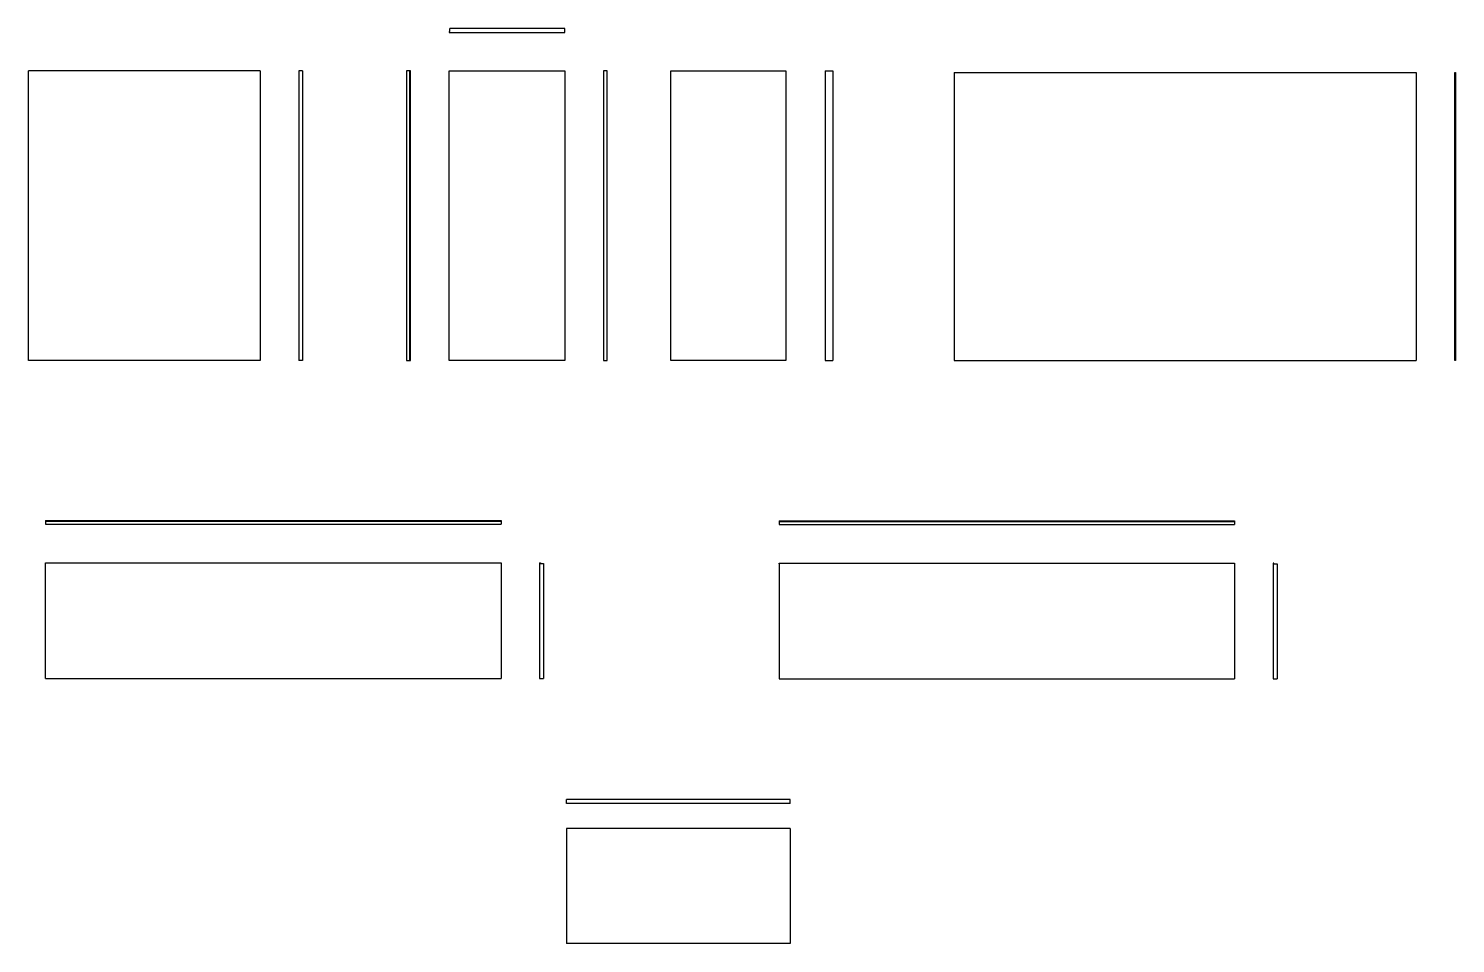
# Model space of a CAD drawing. Header units: inches. Extents: x 71 to 1987, y -506 to 120.
# Drawn here: x 365.2 to 734.8, y -455.8 to -218.8 of the extents above; entities that cross this region are included whole.
import ezdxf

# ---------------------------------------------------------------- set-up
doc = ezdxf.new("R2010")
doc.units = ezdxf.units.IN
doc.header["$MEASUREMENT"] = 0

msp = doc.modelspace()

# ---------------------------------------------------------------- linework, layer by layer
for p, q in [((474.14, -219.61), (474.14, -219.81)), ((474.14, -219.61), (474.34, -219.61)), ((474.14, -219.81), (504.14, -219.81)), ((504.14, -218.81), (474.34, -218.81)), ((474.34, -219.61), (474.34, -218.81)), ((504.14, -219.81), (504.14, -218.81)), ((365.23, -304.81), (365.23, -229.81)), ((425.23, -229.81), (365.23, -229.81)), ((425.23, -229.81), (425.23, -304.81)), ((425.23, -229.81), (425.23, -304.81)), ((435.23, -229.81), (435.23, -304.81)), ((436.23, -229.81), (435.23, -229.81)), ((436.23, -229.81), (436.23, -304.81)), ((463.14, -229.81), (463.14, -304.81)), ((464.14, -229.81), (463.14, -229.81)), ((463.94, -229.81), (463.94, -304.81)), ((464.14, -304.81), (464.14, -229.81)), ((474.14, -304.81), (474.14, -229.81)), ((474.14, -229.81), (504.14, -229.81)), ((504.14, -229.81), (504.14, -304.81)), ((514.14, -229.81), (514.14, -304.81)), ((515.14, -229.81), (514.14, -229.81)), ((515.14, -304.81), (515.14, -229.81)), ((531.56, -304.81), (531.56, -229.81)), ((531.56, -229.81), (561.36, -229.81)), ((561.36, -229.81), (561.36, -304.81)), ((571.56, -229.81), (571.56, -304.81)), ((571.56, -229.81), (573.56, -229.81)), ((573.56, -229.81), (573.56, -304.81)), ((605.02, -230.21), (605.02, -304.81)), ((605.02, -230.21), (724.62, -230.21)), ((724.62, -230.21), (724.62, -304.81)), ((734.62, -304.81), (734.62, -230.21)), ((734.62, -230.21), (734.82, -230.21)), ((734.82, -230.21), (734.82, -304.81)), ((425.23, -304.81), (365.23, -304.81)), ((436.23, -304.81), (435.23, -304.81)), ((463.14, -304.81), (464.14, -304.81)), ((504.14, -304.81), (474.14, -304.81)), ((514.14, -304.81), (515.14, -304.81)), ((561.36, -304.81), (531.56, -304.81)), ((571.56, -304.81), (573.56, -304.81)), ((605.02, -304.81), (724.62, -304.81)), ((734.82, -304.81), (734.62, -304.81)), ((369.61, -346.23), (487.61, -346.23)), ((369.61, -346.23), (369.61, -347.23)), ((369.61, -346.43), (487.61, -346.43)), ((369.61, -347.23), (487.61, -347.23)), ((487.61, -346.23), (487.61, -347.23)), ((559.61, -346.33), (677.61, -346.33)), ((559.61, -346.33), (559.61, -347.33)), ((559.61, -346.53), (677.61, -346.53)), ((559.61, -347.33), (677.61, -347.33)), ((677.61, -346.33), (677.61, -347.33)), ((369.61, -357.43), (369.61, -357.23)), ((369.61, -357.23), (487.61, -357.23)), ((369.61, -387.23), (369.61, -357.43)), ((487.61, -357.23), (487.61, -357.43)), ((487.61, -357.43), (487.61, -387.23)), ((497.61, -357.23), (497.61, -387.23)), ((497.61, -357.23), (497.81, -357.23)), ((497.81, -357.23), (497.81, -357.43)), ((497.81, -357.43), (498.61, -357.43)), ((498.61, -357.43), (498.61, -387.23)), ((559.61, -357.53), (559.61, -357.33)), ((559.61, -357.33), (677.61, -357.33)), ((559.61, -357.53), (559.61, -387.33)), ((677.61, -357.33), (677.61, -387.33)), ((687.61, -357.33), (687.61, -357.53)), ((687.81, -357.33), (687.61, -357.33)), ((687.61, -357.53), (687.61, -387.33)), ((687.81, -357.53), (687.81, -357.33)), ((687.81, -357.53), (688.61, -357.53)), ((688.61, -357.53), (688.61, -387.33)), ((369.61, -387.23), (487.61, -387.23)), ((497.61, -387.23), (498.61, -387.23)), ((559.61, -387.33), (677.61, -387.33)), ((687.61, -387.33), (688.61, -387.33)), ((562.53, -418.59), (504.53, -418.59)), ((504.53, -419.59), (504.53, -418.59)), ((562.53, -419.59), (504.53, -419.59)), ((562.53, -419.59), (562.53, -418.59)), ((562.53, -426.05), (504.53, -426.05)), ((504.53, -426.05), (504.53, -455.85)), ((562.53, -426.05), (562.53, -455.85)), ((562.53, -455.85), (504.53, -455.85))]:
    msp.add_line(p, q)

doc.saveas('drawing.dxf')
